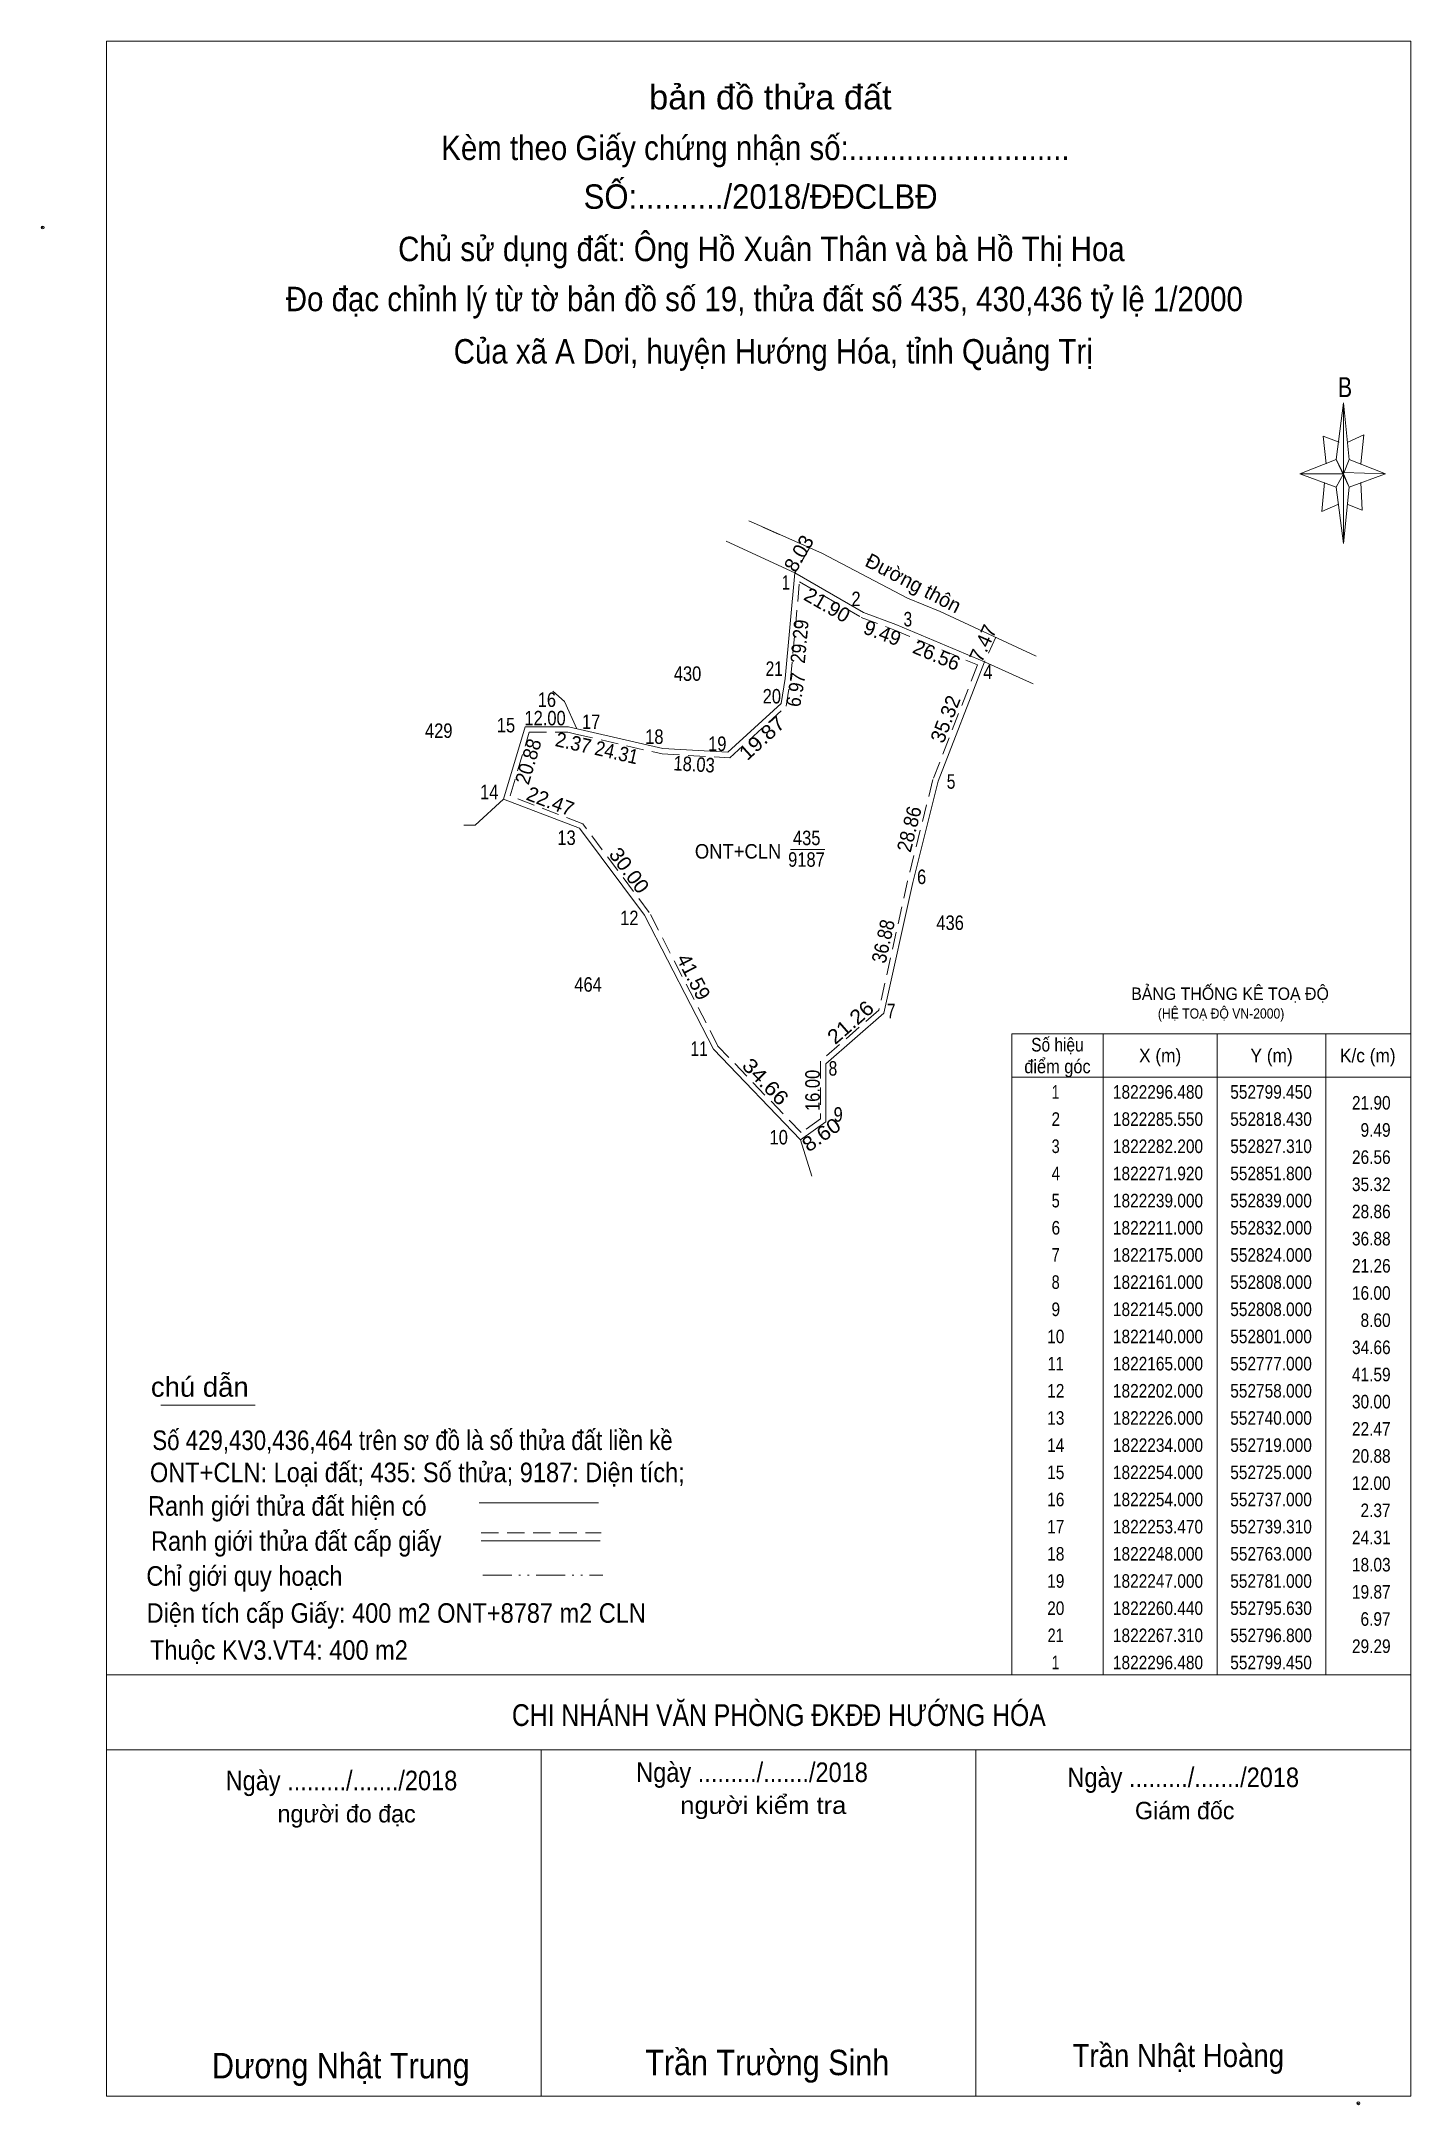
# Model space of a CAD drawing. Header units: metres. Extents: x 551024 to 552969, y 1821488 to 1822443.
# Drawn here: x 552591 to 552969, y 1821874 to 1822443 of the extents above; entities that cross this region are included whole.
import ezdxf
from ezdxf.enums import TextEntityAlignment as Align

# ---------------------------------------------------------------- set-up
doc = ezdxf.new("R2010")
doc.units = ezdxf.units.M
doc.header["$LTSCALE"] = 1.6
doc.header["$PDMODE"] = 32
doc.header["$PDSIZE"] = 0.8
doc.linetypes.add('DASH_DOUBLE_DOT', pattern=[9.2, 5, -1.2, 0.3, -1.2, 0.3, -1.2])
doc.linetypes.add('MEDIUM_DASHED', pattern=[4.5, 3, -1.5])
for name, color, linetype, lineweight in [('1', 7, 'MEDIUM_DASHED', 13), ('10', 7, 'Continuous', 13), ('17', 7, 'Continuous', 13), ('23', 7, 'Continuous', 13), ('5', 7, 'Continuous', 13), ('54', 7, 'Continuous', 13), ('6', 7, 'Continuous', 13), ('63', 7, 'Continuous', 13)]:
    doc.layers.add(name, color=color, linetype=linetype, lineweight=lineweight)

msp = doc.modelspace()

# ---------------------------------------------------------------- texts
at = {"layer": '1'}
for s, width, p in [('435', 0.85, (552802.725, 1822221.34)), ('ONT+CLN', 0.95, (552783.78, 1822217.63)), ('9187', 0.85, (552802.655, 1822215.37))]:
    msp.add_text(s, height=4, dxfattribs=dict(at, width=width)).set_placement(p, align=Align.CENTER)
for s, height, width, p in [('BẢNG THỐNG KÊ TOẠ ĐỘ ', 3.45, 0.95, (552892.29, 1822178.6)), ('(HỆ TOẠ ĐỘ VN-2000)', 2.79, 0.9, (552899.65, 1822173.47))]:
    msp.add_text(s, height=height, dxfattribs=dict(at, width=width)).set_placement(p)
at = {"layer": '5'}
for s, height, width, p in [('bản đồ thửa đất', 6.75, 1.05, (552792.71, 1822424.43)), ('Kèm theo Giấy chứng nhận số:...........................', 6.75, 0.9, (552788.56, 1822410.44)), ('SỐ:........../2018/ĐĐCLBĐ', 6.75, 0.95, (552790.005, 1822396.99)), ('Chủ sử dụng đất: Ông Hồ Xuân Thân và bà Hồ Thị Hoa', 6.75, 0.9, (552790.225, 1822382.54)), ('Đo đạc chỉnh lý từ tờ bản đồ số 19, thửa đất số 435, 430,436 tỷ lệ 1/2000 ', 6.75, 0.9, (552792.165, 1822368.73)), ('Của xã A Dơi, huyện Hướng Hóa, tỉnh Quảng Trị', 6.75, 0.9, (552793.495, 1822354.28)), ('B', 5.51, 0.8, (552951.285, 1822345))]:
    msp.add_text(s, height=height, dxfattribs=dict(at, width=width)).set_placement(p, align=Align.CENTER)
at = {"layer": '54', "width": 0.85}
for s, p in [('430', (552769.835, 1822266.69)), ('429', (552701.17, 1822250.94)), ('436', (552842.305, 1822197.93)), ('464', (552742.385, 1822180.89))]:
    msp.add_text(s, height=4, dxfattribs=at).set_placement(p, align=Align.CENTER)
at = {"layer": '6'}
for s, width, p in [('chú dẫn', 1.05, (552621.73, 1822069.08)), ('Số 429,430,436,464 trên sơ đồ là số thửa đất liền kề', 0.85, (552622.12, 1822054.37)), ('ONT+CLN: Loại đất; 435: Số thửa; 9187: Diện tích;', 0.9, (552621.47, 1822045.48)), ('Ranh giới thửa đất hiện có ', 0.9, (552620.93, 1822036.23)), ('Ranh giới thửa đất cấp giấy', 0.9, (552621.76, 1822026.54)), ('Chỉ giới quy hoạch', 0.9, (552620.47, 1822016.9)), ('Diện tích cấp Giấy: 400 m2 ONT+8787 m2 CLN', 0.9, (552620.54, 1822006.67)), ('Thuộc KV3.VT4: 400 m2', 0.9, (552621.47, 1821996.45))]:
    msp.add_text(s, height=5.4, dxfattribs=dict(at, width=width)).set_placement(p)
for s, height, width, p in [('CHI NHÁNH VĂN PHÒNG ĐKĐĐ HƯỚNG HÓA', 6, 0.85, (552795.03, 1821978.2)), ('Ngày ........./......./2018', 5.4, 0.9, (552787.64, 1821962.72)), ('Ngày ........./......./2018', 5.4, 0.9, (552674.32, 1821960.44)), ('Ngày ........./......./2018', 5.4, 0.9, (552906.64, 1821961.32)), ('người kiểm tra', 4.8, 1.1, (552790.745, 1821953.92)), ('Trần Trường Sinh', 7, 0.9, (552791.835, 1821881.8)), ('Trần Nhật Hoàng', 6.32, 0.9, (552905.29, 1821884.04)), ('Dương Nhật Trung', 7, 0.9, (552674.135, 1821880.92))]:
    msp.add_text(s, height=height, dxfattribs=dict(at, width=width)).set_placement(p, align=Align.CENTER)
for s, p in [('Giám đốc', (552907.05, 1821952.44)), ('người đo đạc', (552675.74, 1821951.56))]:
    msp.add_text(s, height=4.8, dxfattribs=at).set_placement(p, align=Align.CENTER)
at = {"layer": '63'}
for s, rotation, p in [('8.03', 60.113, (552802.293, 1822300.878)), ('Đường thôn', 332.331, (552831.236, 1822291.887)), ('21.90', 330.064, (552807.387, 1822285.894)), ('9.49', 339.331, (552822.904, 1822278.034)), ('7.47', 65.664, (552853.208, 1822276.251)), ('26.56', 337.229, (552837.816, 1822271.949)), ('35.32', 68.753, (552842.866, 1822255.425)), ('22.47', 339.146, (552731.268, 1822231.585)), ('41.59', 297.181, (552769.73, 1822184.084))]:
    msp.add_text(s, height=4, rotation=rotation, dxfattribs=at).set_placement(p, align=Align.CENTER)
for s, height, width, p in [(' 1', 4, 0.75, (552798.08, 1822291.86)), (' 2', 4, 0.85, (552817.6, 1822287.31)), (' 3', 4, 0.8, (552831.83, 1822281.72)), (' 21', 4, 0.8, (552796.15, 1822268.06)), (' 4', 4, 0.85, (552853.98, 1822267.16)), (' 20', 4, 0.85, (552795.63, 1822260.44)), (' 16', 4, 0.85, (552733.54, 1822259.49)), (' 15', 4, 0.85, (552722.26, 1822252.47)), (' 17', 4, 0.85, (552745.76, 1822253.39)), (' 18', 4, 0.85, (552763.21, 1822249.29)), (' 19', 4, 0.85, (552780.57, 1822247.33)), (' 14', 4, 0.85, (552717.62, 1822234)), (' 5', 4, 0.8, (552843.76, 1822236.91)), (' 13', 4, 0.85, (552738.96, 1822221.39)), (' 6', 4, 0.85, (552835.71, 1822210.6)), (' 12', 4, 0.85, (552756.3, 1822199.25)), (' 7', 4, 0.8, (552827.22, 1822173.54)), (' 11', 4, 0.8, (552775.39, 1822163.15)), (' 8', 4, 0.8, (552811.15, 1822157.71)), ('21.90', 3.75, 0.85, (552963.88, 1822148.34)), (' 9', 4, 0.85, (552812.67, 1822145)), (' 10', 4, 0.85, (552797.53, 1822138.71)), ('9.49', 3.75, 0.85, (552963.88, 1822140.84)), ('26.56', 3.75, 0.85, (552963.89, 1822133.34)), ('35.32', 3.75, 0.85, (552963.88, 1822125.84)), ('28.86', 3.75, 0.85, (552963.89, 1822118.34)), ('36.88', 3.75, 0.85, (552963.88, 1822110.84)), ('21.26', 3.75, 0.85, (552963.89, 1822103.34)), ('16.00', 3.75, 0.85, (552963.88, 1822095.84)), ('8.60', 3.75, 0.85, (552963.88, 1822088.34)), ('34.66', 3.75, 0.85, (552963.89, 1822080.84)), ('41.59', 3.75, 0.85, (552963.88, 1822073.34)), ('30.00', 3.75, 0.85, (552963.88, 1822065.84)), ('22.47', 3.75, 0.85, (552963.88, 1822058.34)), ('20.88', 3.75, 0.85, (552963.88, 1822050.84)), ('12.00', 3.75, 0.85, (552963.88, 1822043.34)), ('2.37', 3.75, 0.85, (552963.87, 1822035.84)), ('24.31', 3.75, 0.85, (552963.88, 1822028.34)), ('18.03', 3.75, 0.85, (552963.88, 1822020.84)), ('19.87', 3.75, 0.85, (552963.88, 1822013.34)), ('6.97', 3.75, 0.85, (552963.87, 1822005.84)), ('29.29', 3.75, 0.85, (552963.88, 1821998.34))]:
    msp.add_text(s, height=height, dxfattribs=dict(at, width=width)).set_placement(p, align=Align.RIGHT)
for s, rotation, width, p in [('29.29', 84.809, 0.9, (552802.739, 1822277.394)), ('6.97', 80.335, 0.9, (552801.672, 1822263.889)), ('19.87', 42.572, 1.1, (552791.717, 1822249.453)), ('20.88', 73.301, 0.95, (552727.781, 1822243.86)), ('2.37', 347.078, 0.95, (552737.898, 1822247.636)), ('24.31', 346.998, 0.9, (552749.815, 1822244.979)), ('18.03', 356.82, 0.85, (552771.549, 1822241.677)), ('28.86', 75.964, 0.95, (552832.949, 1822225.295)), ('30.00', 306.87, 1.05, (552752.137, 1822213.17)), ('36.88', 77.471, 0.9, (552825.791, 1822194.376)), ('21.26', 41.186, 1.1, (552816.118, 1822170.937)), ('34.66', 313.831, 1.15, (552789.912, 1822154.665)), ('16.00', 90, 0.85, (552806.33, 1822153.645)), ('8.60', 35.538, 1.1, (552807.923, 1822139.772))]:
    msp.add_text(s, height=4, rotation=rotation, dxfattribs=dict(at, width=width)).set_placement(p, align=Align.CENTER)
for s, height, width, p in [('12.00', 4, 0.85, (552730.515, 1822254.41)), ('Số hiệu', 3.75, 0.85, (552871.92, 1822164.38)), ('điểm góc', 3.75, 0.9, (552871.935, 1822158.38)), ('X (m)', 3.75, 0.95, (552900.275, 1822161.38)), ('Y (m)', 3.75, 0.95, (552931.03, 1822161.38)), ('K/c (m)', 3.75, 0.95, (552957.58, 1822161.38)), (' 1', 3.75, 0.75, (552870.88, 1822151.34)), ('1822296.480', 3.75, 0.85, (552899.68, 1822151.34)), ('552799.450', 3.75, 0.85, (552930.88, 1822151.34)), (' 2', 3.75, 0.85, (552870.88, 1822143.84)), ('1822285.550', 3.75, 0.85, (552899.68, 1822143.84)), ('552818.430', 3.75, 0.85, (552930.88, 1822143.84)), (' 3', 3.75, 0.8, (552870.875, 1822136.34)), ('1822282.200', 3.75, 0.85, (552899.68, 1822136.34)), ('552827.310', 3.75, 0.85, (552930.88, 1822136.34)), (' 4', 3.75, 0.85, (552870.88, 1822128.84)), ('1822271.920', 3.75, 0.85, (552899.68, 1822128.84)), ('552851.800', 3.75, 0.85, (552930.88, 1822128.84)), (' 5', 3.75, 0.8, (552870.885, 1822121.34)), ('1822239.000', 3.75, 0.85, (552899.68, 1822121.34)), ('552839.000', 3.75, 0.85, (552930.88, 1822121.34)), (' 6', 3.75, 0.85, (552870.89, 1822113.84)), ('1822211.000', 3.75, 0.85, (552899.68, 1822113.84)), ('552832.000', 3.75, 0.85, (552930.88, 1822113.84)), (' 7', 3.75, 0.8, (552870.88, 1822106.34)), ('1822175.000', 3.75, 0.85, (552899.68, 1822106.34)), ('552824.000', 3.75, 0.85, (552930.88, 1822106.34)), (' 8', 3.75, 0.8, (552870.88, 1822098.84)), ('1822161.000', 3.75, 0.85, (552899.68, 1822098.84)), ('552808.000', 3.75, 0.85, (552930.88, 1822098.84)), (' 9', 3.75, 0.85, (552870.88, 1822091.34)), ('1822145.000', 3.75, 0.85, (552899.68, 1822091.34)), ('552808.000', 3.75, 0.85, (552930.88, 1822091.34)), (' 10', 3.75, 0.85, (552870.88, 1822083.84)), ('1822140.000', 3.75, 0.85, (552899.68, 1822083.84)), ('552801.000', 3.75, 0.85, (552930.88, 1822083.84)), (' 11', 3.75, 0.8, (552870.88, 1822076.34)), ('1822165.000', 3.75, 0.85, (552899.68, 1822076.34)), ('552777.000', 3.75, 0.85, (552930.88, 1822076.34)), (' 12', 3.75, 0.85, (552870.88, 1822068.84)), ('1822202.000', 3.75, 0.85, (552899.68, 1822068.84)), ('552758.000', 3.75, 0.85, (552930.88, 1822068.84)), (' 13', 3.75, 0.85, (552870.885, 1822061.34)), ('1822226.000', 3.75, 0.85, (552899.68, 1822061.34)), ('552740.000', 3.75, 0.85, (552930.88, 1822061.34)), (' 14', 3.75, 0.85, (552870.88, 1822053.84)), ('1822234.000', 3.75, 0.85, (552899.68, 1822053.84)), ('552719.000', 3.75, 0.85, (552930.88, 1822053.84)), (' 15', 3.75, 0.85, (552870.875, 1822046.34)), ('1822254.000', 3.75, 0.85, (552899.68, 1822046.34)), ('552725.000', 3.75, 0.85, (552930.88, 1822046.34)), (' 16', 3.75, 0.85, (552870.88, 1822038.84)), ('1822254.000', 3.75, 0.85, (552899.68, 1822038.84)), ('552737.000', 3.75, 0.85, (552930.88, 1822038.84)), (' 17', 3.75, 0.85, (552870.88, 1822031.34)), ('1822253.470', 3.75, 0.85, (552899.68, 1822031.34)), ('552739.310', 3.75, 0.85, (552930.88, 1822031.34)), (' 18', 3.75, 0.85, (552870.88, 1822023.84)), ('1822248.000', 3.75, 0.85, (552899.68, 1822023.84)), ('552763.000', 3.75, 0.85, (552930.88, 1822023.84)), (' 19', 3.75, 0.85, (552870.88, 1822016.34)), ('1822247.000', 3.75, 0.85, (552899.68, 1822016.34)), ('552781.000', 3.75, 0.85, (552930.88, 1822016.34)), (' 20', 3.75, 0.85, (552870.88, 1822008.84)), ('1822260.440', 3.75, 0.85, (552899.68, 1822008.84)), ('552795.630', 3.75, 0.85, (552930.88, 1822008.84)), (' 21', 3.75, 0.8, (552870.88, 1822001.34)), ('1822267.310', 3.75, 0.85, (552899.68, 1822001.34)), ('552796.800', 3.75, 0.85, (552930.88, 1822001.34)), (' 1', 3.75, 0.75, (552870.88, 1821993.84)), ('1822296.480', 3.75, 0.85, (552899.68, 1821993.84)), ('552799.450', 3.75, 0.85, (552930.88, 1821993.84))]:
    msp.add_text(s, height=height, dxfattribs=dict(at, width=width)).set_placement(p, align=Align.CENTER)

# ---------------------------------------------------------------- linework, layer by layer
at = {"layer": '1'}
msp.add_lwpolyline([(552800.73, 1822294.01), (552817.78, 1822284.19), (552826.76, 1822280.8), (552849.87, 1822271.1), (552837.57, 1822239.46), (552830.54, 1822211.35), (552822.64, 1822175.8), (552806.5, 1822161.68), (552806.5, 1822145.77), (552801.18, 1822141.97), (552778.24, 1822165.88), (552759.27, 1822202.79), (552740.94, 1822227.24), (552720.84, 1822234.91), (552726.12, 1822252.5), (552736.83, 1822252.5), (552738.97, 1822252.01), (552762.79, 1822246.51), (552781.55, 1822245.47), (552797.03, 1822259.68), (552798.28, 1822267.11)], close=True, dxfattribs=at)
at = {"layer": '10'}
msp.add_line((552804.13, 1822129.93), (552801, 1822140), dxfattribs=at)
for points in [[(552799.45, 1822296.48), (552796.8, 1822267.31), (552795.63, 1822260.44), (552781, 1822247), (552763, 1822248), (552737, 1822254), (552725, 1822254), (552719, 1822234), (552740, 1822226), (552758, 1822202), (552777, 1822165), (552801, 1822140), (552808, 1822145), (552808, 1822161), (552824, 1822175), (552832, 1822211), (552839, 1822239), (552851.8, 1822271.92)], [(552732.62, 1822263.84), (552735.9, 1822261.01), (552739.31, 1822253.47)], [(552719, 1822234), (552711.18, 1822226.88), (552708.06, 1822226.86)]]:
    msp.add_lwpolyline(points, dxfattribs=at)
at = {"layer": '17'}
for p, q in [((552795.16, 1822307.11), (552790.6, 1822309.15)), ((552624.44, 1822066.71), (552650.5, 1822066.71))]:
    msp.add_line(p, q, dxfattribs=at)
at = {"layer": '23'}
msp.add_line((552830.57, 1822289.49), (552806.92, 1822301.89), dxfattribs=at)
for points in [[(552806.92, 1822301.89), (552789.7, 1822309.57), (552786.76, 1822310.86)], [(552865.21, 1822265.87), (552851.8, 1822271.92), (552827.31, 1822282.2), (552818.43, 1822285.55), (552799.45, 1822296.48), (552780.52, 1822305.29)], [(552830.57, 1822289.49), (552839.55, 1822285.85), (552866.06, 1822273.54)]]:
    msp.add_lwpolyline(points, dxfattribs=at)
at = {"layer": '5'}
for p, q in [((552609.43, 1821876.04), (552609.43, 1822443.24)), ((552948.87, 1822327.8), (552950.87, 1822343.4)), ((552952.47, 1822327.8), (552962.47, 1822323.8)), ((552948.87, 1822320.2), (552938.87, 1822323.8)), ((552955.67, 1822321.4), (552956.07, 1822313.8)), ((552952.47, 1822320.2), (552950.87, 1822304.6)), ((552956.07, 1822313.8), (552952.07, 1822315.4)), ((552729.43, 1821876.04), (552729.43, 1821971.64)), ((552849.43, 1821876.04), (552849.43, 1821971.64))]:
    msp.add_line(p, q, dxfattribs=at)
for points in [[(552609.43, 1822443.24), (552969.43, 1822443.24), (552969.43, 1821876.04)], [(552949.67, 1822332.6), (552945.27, 1822334.2), (552946.07, 1822326.6)], [(552952.07, 1822332.6), (552956.47, 1822334.6), (552955.67, 1822326.6)], [(552950.87, 1822323.8), (552948.87, 1822327.8), (552938.87, 1822323.8)], [(552945.67, 1822321.4), (552944.87, 1822313.4), (552949.27, 1822315.4)], [(552950.87, 1822323.8), (552952.47, 1822320.2), (552962.47, 1822323.8)]]:
    msp.add_lwpolyline(points, dxfattribs=at)
for points in [[(552950.87, 1822343.4), (552952.47, 1822327.8), (552950.87, 1822323.8)], [(552950.87, 1822323.8), (552938.87, 1822323.8), (552948.87, 1822327.8), (552952.47, 1822320.2), (552962.47, 1822323.8), (552950.87, 1822324.2)], [(552950.87, 1822323.8), (552950.87, 1822304.6), (552948.87, 1822320.2)]]:
    msp.add_lwpolyline(points, close=True, dxfattribs=at)
msp.add_point((552591.87, 1822391.84), dxfattribs=at)
at = {"layer": '6'}
for p, q in [((552712.35, 1822039.82), (552745.25, 1822039.82)), ((552712.85, 1822029.27), (552745.76, 1822029.27)), ((552609.43, 1821992.28), (552969.43, 1821992.28)), ((552609.43, 1821971.64), (552969.43, 1821971.64)), ((552969.43, 1821876.04), (552609.43, 1821876.04))]:
    msp.add_line(p, q, dxfattribs=at)
at = {"layer": '6', "linetype": 'MEDIUM_DASHED'}
msp.add_line((552712.85, 1822031.5), (552745.97, 1822031.5), dxfattribs=at)
at = {"layer": '6'}
msp.add_point((552954.99, 1821874.04), dxfattribs=at)
at = {"layer": '63', "linetype": 'MEDIUM_DASHED'}
for p, q in [((552803.45, 1822303.44), (552799.45, 1822296.48)), ((552854.88, 1822278.73), (552851.8, 1822271.92))]:
    msp.add_line(p, q, dxfattribs=at)
at = {"layer": '63'}
for p, q in [((552798.21, 1822220.18), (552807.73, 1822220.18)), ((552884.53, 1822169.28), (552884.53, 1821992.28)), ((552916.03, 1822169.28), (552916.03, 1821992.28)), ((552946.03, 1822169.28), (552946.03, 1821992.28)), ((552859.33, 1822157.28), (552969.43, 1822157.28))]:
    msp.add_line(p, q, dxfattribs=at)
at = {"layer": '63', "linetype": 'DASH_DOUBLE_DOT'}
msp.add_line((552713.31, 1822019.8), (552746.43, 1822019.8), dxfattribs=at)
at = {"layer": '63'}
msp.add_lwpolyline([(552859.33, 1822169.28), (552969.43, 1822169.28), (552969.43, 1821992.28), (552859.33, 1821992.28)], close=True, dxfattribs=at)

msp.set_redraw_order([(e.dxf.handle, doc.entitydb.next_handle()) for e in msp.query("TEXT MTEXT ATTDEF DIMENSION ARC_DIMENSION")])  # texts and dimensions are drawn at this point

doc.saveas('drawing.dxf')
